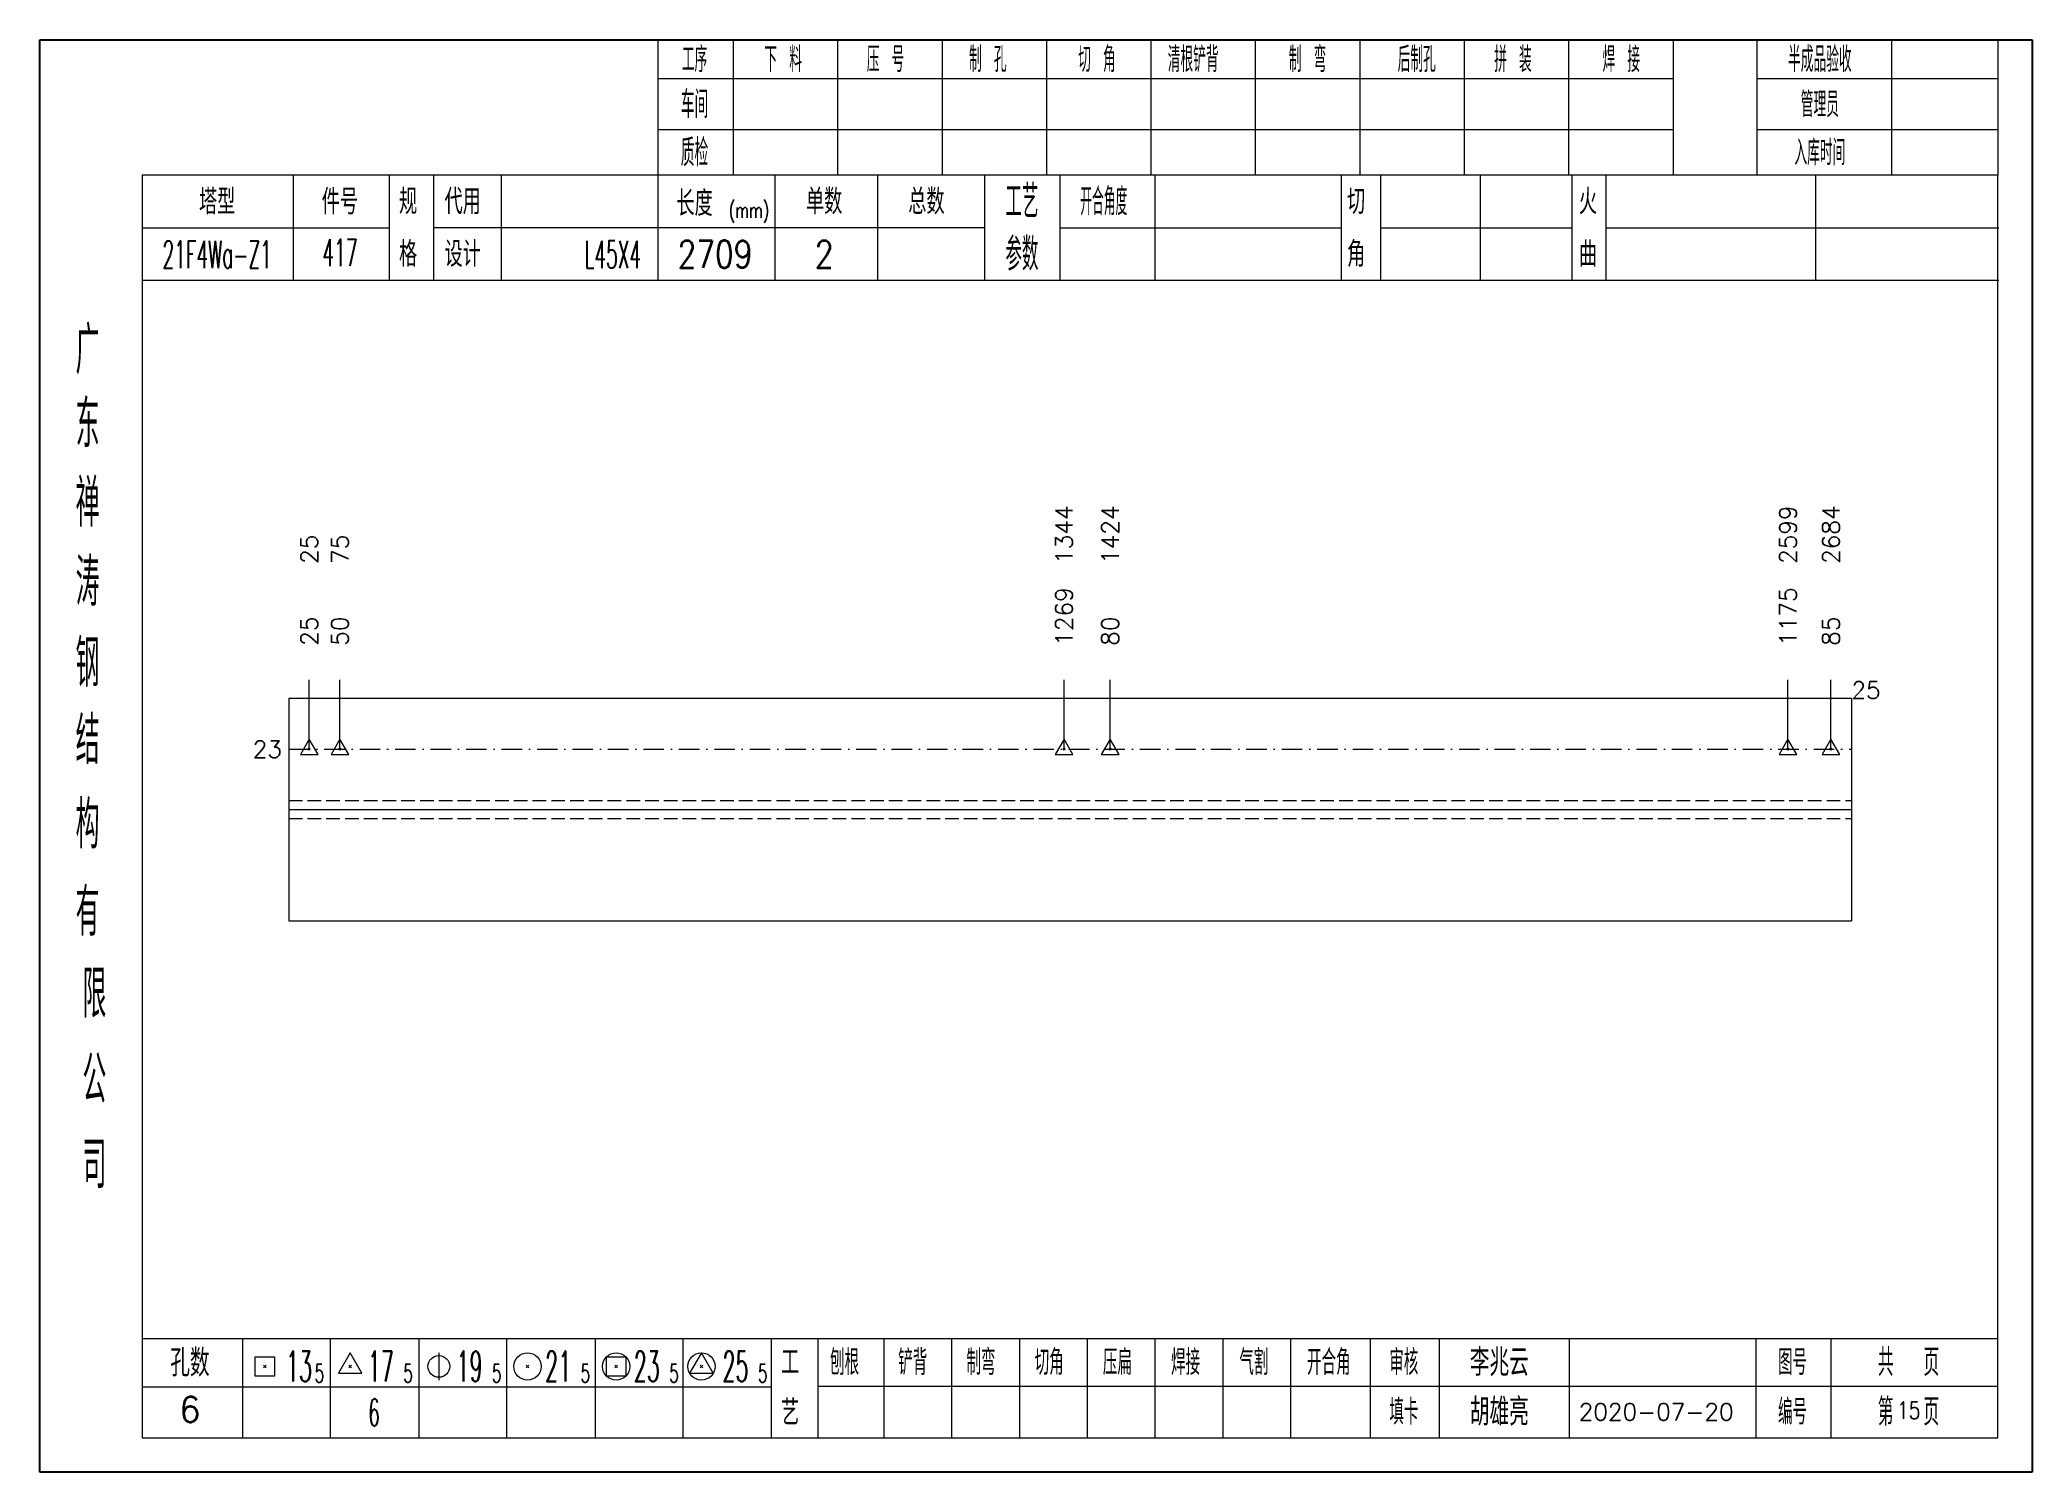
# Model space of a CAD drawing. Extents: x 1310 to 15542, y -76 to 8381.
# Drawn here: x 5886.2 to 6178.4, y 3663.8 to 3873.7 of the extents above; entities that cross this region are included whole.
import ezdxf
from ezdxf.enums import TextEntityAlignment as Align

# ---------------------------------------------------------------- set-up
doc = ezdxf.new("R2010")
doc.units = 0
doc.header["$MEASUREMENT"] = 0
doc.linetypes.add('一点画线', pattern=[5.2, 3, -1, 0.2, -1])
doc.linetypes.add('虚线', pattern=[2.75, 2, -0.75])
doc.layers.get('0').update_dxf_attribs({"linetype": 'CONTINUOUS', "lineweight": 25})
for name, color, linetype, lineweight in [('1', 7, 'CONTINUOUS', 25), ('4', 7, 'CONTINUOUS', 25), ('5', 7, 'CONTINUOUS', 25)]:
    doc.layers.add(name, color=color, linetype=linetype, lineweight=lineweight)
doc.styles.get("Standard").update_dxf_attribs({"font": 'simplex.shx', "width": 0.7, "height": 3, "bigfont": 'gbhzfs.shx'})

msp = doc.modelspace()

# ---------------------------------------------------------------- texts
at = {"color": 7, "linetype": 'Continuous', "lineweight": 13}
for s, p in [('1344', (6036.419, 3796.914)), ('1424', (6043.185, 3796.914)), ('2599', (6142.568, 3796.914)), ('2684', (6148.872, 3796.914)), ('25', (5925.742, 3796.914)), ('75', (5930.242, 3796.914))]:
    msp.add_text(s, height=2.5, rotation=90, dxfattribs=at).set_placement(p, align=Align.MIDDLE_LEFT)
at = {"color": 8, "linetype": 'Continuous', "lineweight": 9}
for s, p in [('1269', (6036.419, 3784.914)), ('1175', (6142.568, 3784.914)), ('25', (5925.742, 3784.914)), ('50', (5930.242, 3784.914)), ('80', (6043.185, 3784.914)), ('85', (6148.872, 3784.914))]:
    msp.add_text(s, height=2.5, rotation=90, dxfattribs=at).set_placement(p, align=Align.MIDDLE_LEFT)
at = {"color": 7, "linetype": 'Continuous', "lineweight": 13}
msp.add_text('25', height=2.5, dxfattribs=at).set_placement((6151.872, 3778.414), align=Align.MIDDLE_LEFT)
msp.add_text('23', height=2.5, dxfattribs=at).set_placement((5921.742, 3769.747), align=Align.MIDDLE_RIGHT)
at = {"layer": '4', "color": 1, "linetype": 'Continuous', "lineweight": 25}
for s, height, width, p in [('工序', 3.7, 0.7, (5982.242, 3870.871)), ('下 料', 3.7, 0.7, (5995.242, 3870.871)), ('压 号', 3.7, 0.7, (6010.242, 3870.871)), ('制 孔', 3.7, 0.7, (6025.242, 3870.871)), ('切 角', 3.7, 0.7, (6041.242, 3870.871)), ('清根铲背 ', 3.7, 0.7, (6056.242, 3870.871)), (' 制 弯', 3.7, 0.7, (6071.242, 3870.871)), (' 后制孔', 3.7, 0.7, (6087.242, 3870.871)), ('拼 装', 3.7, 0.7, (6102.242, 3870.871)), (' 焊 接', 3.7, 0.7, (6117.242, 3870.871)), ('半成品验收', 3.7, 0.7, (6147.242, 3870.871)), ('车间', 4, 0.7, (5982.242, 3864.271)), ('管理员', 3.7, 0.7, (6147.242, 3864.271)), ('质检', 4, 0.7, (5982.242, 3857.211)), ('入库时间', 3.7, 0.7, (6147.242, 3857.211)), ('(mm)', 2.24, 0.7, (5990.242, 3848.771)), ('工艺', 4.8, 0.7, (6030.242, 3850.031)), ('开合角度', 4, 0.6, (6042.242, 3850.031)), ('417', 4, 0.5, (5930.242, 3842.541)), ('参数', 4.8, 0.7, (6030.242, 3842.321)), ('21F4Wa-Z1', 4, 0.5, (5912.242, 3842.291)), ('L45X4', 4, 0.5, (5970.242, 3842.271)), ('2709', 4, 0.8, (5985.242, 3842.321)), ('2', 4, 0.8, (6001.242, 3842.321)), ('广', 6.96, 0.7, (5893.242, 3828.241)), ('东', 6.96, 0.7, (5893.242, 3817.451)), ('禅', 6.96, 0.7, (5893.242, 3805.861)), ('涛', 6.96, 0.7, (5893.242, 3794.261)), ('钢', 6.96, 0.7, (5893.242, 3782.371)), ('结', 6.96, 0.7, (5893.242, 3771.061)), ('构', 6.96, 0.7, (5893.242, 3758.681)), ('有', 6.96, 0.7, (5893.242, 3745.871)), ('限', 6.96, 0.7, (5894.242, 3733.871)), ('公', 6.96, 0.7, (5894.242, 3721.331)), ('司', 6.96, 0.7, (5894.242, 3708.851)), ('13', 4.47, 0.5, (5924.242, 3679.271)), ('17', 4.47, 0.5, (5936.242, 3679.271)), ('19', 4.47, 0.5, (5949.242, 3679.271)), ('21', 4.47, 0.5, (5962.242, 3679.271)), ('23', 4.47, 0.5, (5975.242, 3679.271)), ('25', 4.47, 0.5, (5988.242, 3679.271)), ('刨根', 3.7, 0.8, (6004.242, 3679.871)), ('铲背', 3.7, 0.8, (6014.242, 3679.871)), ('制弯', 3.7, 0.8, (6024.242, 3679.871)), ('切角', 3.7, 0.8, (6034.242, 3679.871)), ('压扁', 3.7, 0.8, (6044.242, 3679.871)), ('焊接', 3.7, 0.8, (6054.242, 3679.871)), ('气割', 3.7, 0.8, (6064.242, 3679.871)), ('开合角', 3.7, 0.8, (6075.242, 3679.871)), ('审核', 3.7, 0.8, (6086.242, 3679.871)), ('图号', 3.7, 0.8, (6143.242, 3679.871)), ('共  页', 4, 0.8, (6160.242, 3679.871)), ('5', 2.68, 0.6, (5927.242, 3678.271)), ('5', 2.68, 0.6, (5940.242, 3678.271)), ('5', 2.68, 0.6, (5953.242, 3678.271)), ('5', 2.68, 0.6, (5966.242, 3678.271)), ('5', 2.68, 0.6, (5979.242, 3678.271)), ('5', 2.68, 0.6, (5992.242, 3678.271)), ('第  页', 4, 0.8, (6160.242, 3672.601)), ('6', 4, 0.5, (5935.242, 3672.521)), ('填卡', 3.7, 0.8, (6086.242, 3672.601)), ('编号', 3.7, 0.8, (6143.242, 3672.601))]:
    msp.add_text(s, height=height, dxfattribs=dict(at, width=width)).set_placement(p, align=Align.MIDDLE_CENTER)
for s, height, p in [('塔型', 3.7, (5912.242, 3850.001)), ('件号', 3.7, (5930.242, 3850.001)), ('规', 3.7, (5940.242, 3850.031)), ('代用', 3.7, (5948.242, 3850.031)), ('长度', 3.7, (5982.242, 3849.771)), ('单数', 3.7, (6001.242, 3850.031)), ('总数', 3.7, (6016.242, 3850.031)), ('切', 3.7, (6079.242, 3850.031)), ('火', 3.7, (6113.242, 3850.031)), ('格', 3.7, (5940.242, 3842.321)), ('设计', 3.7, (5948.242, 3842.321)), ('角', 3.7, (6079.242, 3842.321)), ('曲', 3.7, (6113.242, 3842.321)), ('孔数', 4, (5908.242, 3679.791)), ('工', 3.7, (5996.242, 3679.871)), ('李兆云', 4, (6100.242, 3679.871)), ('胡雄亮', 4, (6100.242, 3672.601)), ('6', 3.7, (5908.242, 3672.961)), ('艺', 3.7, (5996.242, 3672.521)), ('2020-07-20', 2.5, (6123.242, 3672.601))]:
    msp.add_text(s, height=height, dxfattribs=at).set_placement(p, align=Align.MIDDLE_CENTER)
at = {"layer": '4', "color": 6, "linetype": 'Continuous', "lineweight": 25, "width": 0.8}
msp.add_text('15', height=2.5, dxfattribs=at).set_placement((6160.267, 3672.829), align=Align.MIDDLE_CENTER)

# ---------------------------------------------------------------- blocks, each defined once
blk = doc.blocks.new('孔17.5')
at = {"layer": '5', "color": 7, "linetype": 'Continuous', "lineweight": 13}
for p, q in [((0, 1), (-0.866, -0.5)), ((-0.1, -0.1), (0.1, 0.1)), ((0.1, -0.1), (-0.1, 0.1)), ((0.866, -0.5), (0, 1)), ((-0.866, -0.5), (0.866, -0.5))]:
    blk.add_line(p, q, dxfattribs=at)
blk = doc.blocks.new('CTJGK')
at = {"color": 6, "linetype": 'Continuous'}
for p, q in [((0, 209.97), (292.13, 209.97)), ((0, 0), (0, 209.97)), ((292.13, 209.97), (292.13, 0)), ((292.13, 0), (0, 0))]:
    blk.add_line(p, q, dxfattribs=at)

# ---------------------------------------------------------------- linework, layer by layer
at = {"color": 7, "linetype": 'Continuous', "lineweight": 18}
for p, q in [((5922.742, 3777.247), (5922.742, 3744.581)), ((5922.742, 3777.247), (6151.872, 3777.247)), ((6151.872, 3777.247), (6151.872, 3744.581)), ((5922.742, 3760.914), (6151.872, 3760.914))]:
    msp.add_line(p, q, dxfattribs=at)
at = {"color": 7, "linetype": 'Continuous', "lineweight": 13}
for p, q in [((5925.742, 3769.747), (5925.742, 3779.914)), ((5930.242, 3769.747), (5930.242, 3779.914)), ((6036.419, 3769.747), (6036.419, 3779.914)), ((6043.185, 3769.747), (6043.185, 3779.914)), ((6142.568, 3769.747), (6142.568, 3779.914)), ((6148.872, 3769.747), (6148.872, 3779.914))]:
    msp.add_line(p, q, dxfattribs=at)
at = {"color": 3, "linetype": '一点画线', "lineweight": 13}
msp.add_line((5922.742, 3769.747), (6151.872, 3769.747), dxfattribs=at)
at = {"color": 1, "linetype": '虚线', "lineweight": 18}
for p, q in [((5922.742, 3762.247), (6151.872, 3762.247)), ((5922.742, 3759.581), (6151.872, 3759.581))]:
    msp.add_line(p, q, dxfattribs=at)
at = {"layer": '1', "color": 7, "linetype": 'Continuous', "lineweight": 18}
msp.add_line((5922.742, 3744.581), (6151.872, 3744.581), dxfattribs=at)
at = {"layer": '4', "color": 1, "linetype": 'Continuous', "lineweight": 18}
for p, q in [((5886.242, 3873.741), (5886.242, 3663.771)), ((6178.372, 3873.741), (5886.242, 3873.741)), ((5976.872, 3873.741), (5976.872, 3853.901)), ((5987.902, 3873.741), (5987.902, 3853.881)), ((6003.212, 3873.741), (6003.212, 3853.881)), ((6018.532, 3873.741), (6018.532, 3853.881)), ((6033.842, 3873.741), (6033.842, 3853.881)), ((6049.152, 3873.741), (6049.152, 3853.881)), ((6064.462, 3873.741), (6064.462, 3853.881)), ((6079.782, 3873.741), (6079.782, 3853.881)), ((6095.092, 3873.741), (6095.092, 3853.881)), ((6110.402, 3873.741), (6110.402, 3853.881)), ((6125.712, 3873.741), (6125.712, 3853.901)), ((6125.712, 3873.741), (6125.712, 3853.881)), ((6137.992, 3873.741), (6137.992, 3853.881)), ((6157.742, 3873.741), (6157.742, 3853.881)), ((6173.322, 3873.741), (6173.322, 3853.881)), ((6178.372, 3843.941), (6178.372, 3873.741)), ((6125.712, 3868.011), (5976.872, 3868.011)), ((6173.322, 3868.011), (6137.992, 3868.011)), ((6125.712, 3860.531), (5976.872, 3860.531)), ((6173.322, 3860.531), (6137.992, 3860.531)), ((5901.252, 3853.881), (5901.252, 3668.821)), ((6173.322, 3853.881), (5901.252, 3853.881)), ((5923.372, 3853.891), (5923.372, 3838.471)), ((5937.522, 3838.471), (5937.522, 3853.881)), ((5944.022, 3838.471), (5944.022, 3853.881)), ((5953.892, 3853.881), (5953.892, 3838.471)), ((5976.872, 3853.901), (5976.872, 3838.471)), ((5993.992, 3853.881), (5993.992, 3838.471)), ((6009.042, 3853.881), (6009.042, 3838.471)), ((6024.742, 3853.881), (6024.742, 3838.471)), ((6035.802, 3853.881), (6035.802, 3838.471)), ((6049.752, 3853.881), (6049.752, 3838.471)), ((6077.052, 3853.881), (6077.052, 3838.471)), ((6082.812, 3853.881), (6082.812, 3838.471)), ((6097.432, 3853.881), (6097.432, 3838.471)), ((6110.892, 3853.881), (6110.892, 3838.471)), ((6115.882, 3853.881), (6115.882, 3838.471)), ((6146.622, 3853.881), (6146.622, 3838.471)), ((6173.322, 3668.821), (6173.322, 3853.881)), ((5937.522, 3846.121), (5901.252, 3846.121)), ((6024.742, 3846.171), (5944.022, 3846.171)), ((6035.802, 3846.171), (6077.052, 3846.171)), ((6082.812, 3846.171), (6110.892, 3846.171)), ((6115.882, 3846.171), (6173.502, 3846.171)), ((6178.372, 3663.771), (6178.372, 3843.941)), ((6173.502, 3838.471), (5901.252, 3838.471)), ((5901.252, 3683.351), (6173.322, 3683.351)), ((5915.942, 3683.351), (5915.942, 3668.821)), ((5928.872, 3668.821), (5928.872, 3683.351)), ((5941.802, 3683.351), (5941.802, 3668.821)), ((5954.722, 3668.821), (5954.722, 3683.351)), ((5967.652, 3683.351), (5967.652, 3668.821)), ((5980.582, 3668.821), (5980.582, 3683.351)), ((5993.502, 3668.821), (5993.502, 3683.351)), ((6000.372, 3668.821), (6000.372, 3683.351)), ((6010.032, 3668.821), (6010.032, 3683.351)), ((6019.972, 3668.821), (6019.972, 3683.351)), ((6029.912, 3668.821), (6029.912, 3683.351)), ((6039.862, 3668.821), (6039.862, 3683.351)), ((6049.802, 3668.821), (6049.802, 3683.351)), ((6059.742, 3668.821), (6059.742, 3683.351)), ((6069.692, 3668.821), (6069.692, 3683.351)), ((6081.332, 3668.821), (6081.332, 3683.351)), ((6091.482, 3668.821), (6091.482, 3683.351)), ((6110.542, 3668.821), (6110.542, 3683.351)), ((6137.922, 3668.821), (6137.922, 3683.351)), ((6148.882, 3668.821), (6148.882, 3683.351)), ((5993.502, 3676.221), (5901.252, 3676.221)), ((6000.332, 3676.381), (6173.322, 3676.381)), ((5901.252, 3668.821), (6173.322, 3668.821)), ((5886.242, 3663.771), (6178.372, 3663.771))]:
    msp.add_line(p, q, dxfattribs=at)
at = {"layer": '4', "color": 7, "linetype": 'Continuous', "lineweight": 13}
for p, q in [((5931.742, 3681.271), (5930.01, 3678.271)), ((5933.474, 3678.271), (5931.742, 3681.271)), ((5944.742, 3681.271), (5944.742, 3677.271)), ((5983.242, 3681.271), (5981.51, 3678.271)), ((5984.974, 3678.271), (5983.242, 3681.271)), ((5917.828, 3677.857), (5917.828, 3680.685)), ((5917.828, 3680.685), (5920.656, 3680.685)), ((5919.042, 3679.071), (5919.442, 3679.471)), ((5919.442, 3679.071), (5919.042, 3679.471)), ((5920.656, 3680.685), (5920.656, 3677.857)), ((5930.01, 3678.271), (5933.474, 3678.271)), ((5931.542, 3679.071), (5931.942, 3679.471)), ((5931.942, 3679.071), (5931.542, 3679.471)), ((5957.542, 3679.071), (5957.942, 3679.471)), ((5957.942, 3679.071), (5957.542, 3679.471)), ((5969.328, 3677.857), (5969.328, 3680.685)), ((5969.328, 3680.685), (5972.156, 3680.685)), ((5970.542, 3679.071), (5970.942, 3679.471)), ((5970.942, 3679.071), (5970.542, 3679.471)), ((5972.156, 3680.685), (5972.156, 3677.857)), ((5981.51, 3678.271), (5984.974, 3678.271)), ((5983.042, 3679.071), (5983.442, 3679.471)), ((5983.442, 3679.071), (5983.042, 3679.471)), ((5920.656, 3677.857), (5917.828, 3677.857)), ((5972.156, 3677.857), (5969.328, 3677.857))]:
    msp.add_line(p, q, dxfattribs=at)
for centre, radius in [((5944.742, 3679.271), 1.6), ((5957.742, 3679.271), 2), ((5970.742, 3679.271), 2), ((5983.242, 3679.271), 2)]:
    msp.add_circle(centre, radius, dxfattribs=at)

# ---------------------------------------------------------------- block references
at = {"color": 0, "linetype": 'Continuous'}
msp.add_blockref('CTJGK', (5886.242, 3663.771), dxfattribs=at)
at = {"color": 8, "linetype": 'Continuous', "lineweight": 9, "xscale": 1.5, "yscale": 1.5, "zscale": 1.5}
for p in [(5925.742, 3769.747), (5930.242, 3769.747), (6036.419, 3769.747), (6043.185, 3769.747), (6142.568, 3769.747), (6148.872, 3769.747)]:
    msp.add_blockref('孔17.5', p, dxfattribs=at)

msp.set_redraw_order([(e.dxf.handle, doc.entitydb.next_handle()) for e in msp.query("TEXT MTEXT ATTDEF DIMENSION ARC_DIMENSION")])  # texts and dimensions are drawn at this point

doc.saveas('drawing.dxf')
